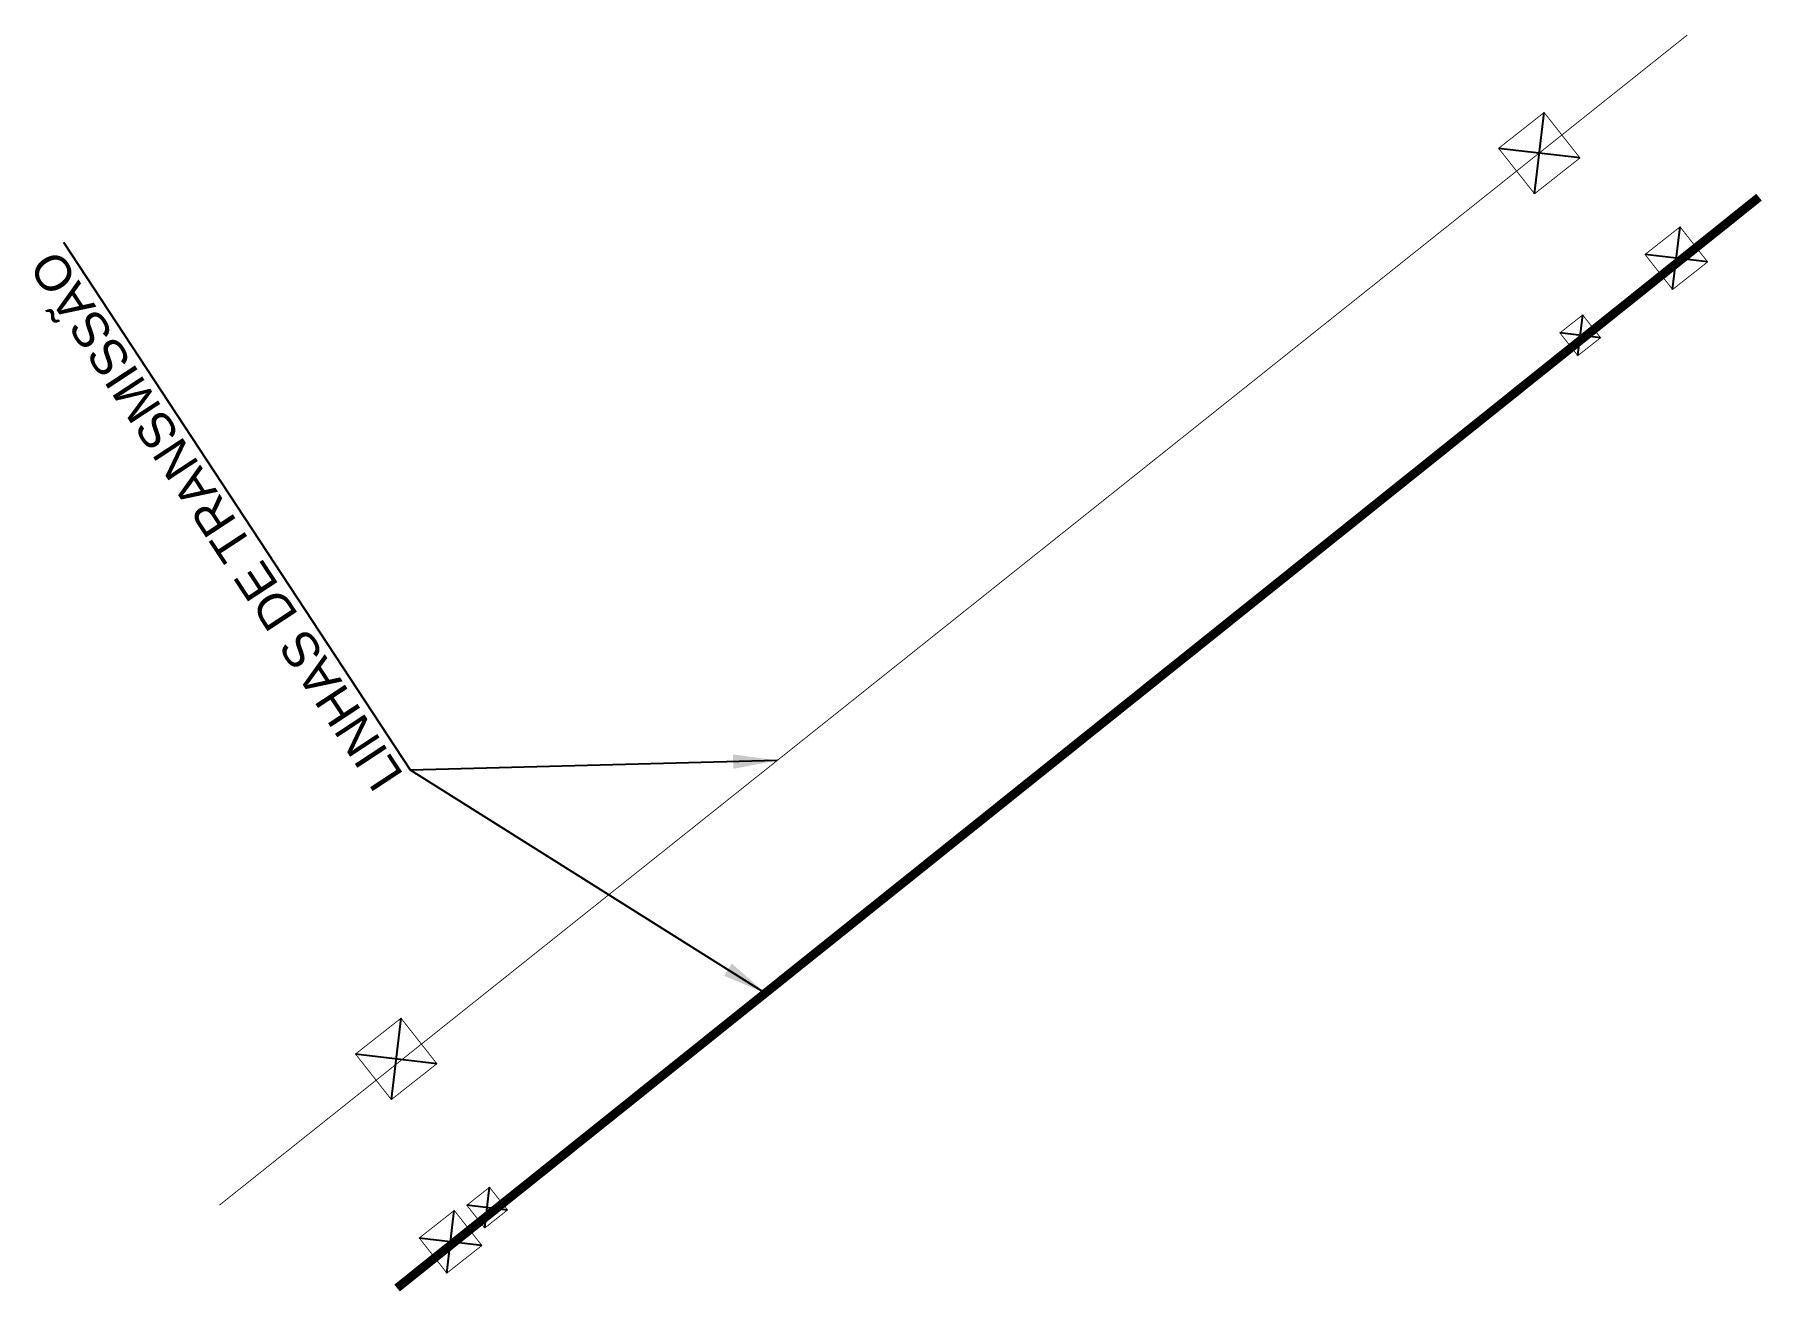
# Model space of a CAD drawing. Header units: metres. Extents: x 288740 to 329917, y 7396742 to 7465143.
# Drawn here: x 321177 to 321373.4, y 7403139.2 to 7403282.1 of the extents above; entities that cross this region are included whole.
import ezdxf

# ---------------------------------------------------------------- set-up
doc = ezdxf.new("R2010")
doc.units = ezdxf.units.M
doc.header["$LTSCALE"] = 10
doc.layers.add('DUTOS_LINHAS DE ALTA TENSÃO_TEXTOS', color=2, linetype='Continuous')
doc.layers.add('DUTOS_LINHAS DE TRANSMISSÃO', color=11, linetype='Continuous')
doc.styles.add('ARIAL', font='arial.ttf')
doc.styles.get("Standard").update_dxf_attribs({"font": 'arial.ttf'})
doc.dimstyles.new('ISO-25', dxfattribs={"dimtxt": 2.5, "dimasz": 2.5, "dimexe": 1.25, "dimexo": 0.625, "dimtad": 1, "dimtxsty": 'Standard', "dimcen": 2.5, "dimadec": 0, "dimazin": 0, "dimtfac": 1, "dimtmove": 0, "dimatfit": 3, "dimfxl": 1, "dimarcsym": 0})

msp = doc.modelspace()

# ---------------------------------------------------------------- texts
at = {"layer": 'DUTOS_LINHAS DE ALTA TENSÃO_TEXTOS', "color": 2, "style": 'ARIAL'}
msp.add_text('LINHAS DE TRANSMISSÃO', height=4, rotation=123.3235, dxfattribs=at).set_placement((321219.03, 7403197.98))

# ---------------------------------------------------------------- linework, layer by layer
at = {"layer": 'DUTOS_LINHAS DE TRANSMISSÃO'}
for p, q in [((321347.4, 7403263.99), (321348.49, 7403273.22)), ((321352.56, 7403268.06), (321343.32, 7403269.15)), ((321363.08, 7403253.12), (321363.93, 7403260.23)), ((321367.06, 7403256.25), (321359.95, 7403257.1)), ((321352.32, 7403245.61), (321352.87, 7403250.23)), ((321354.9, 7403247.64), (321350.28, 7403248.19)), ((321217.56, 7403161.13), (321218.66, 7403170.37)), ((321222.73, 7403165.2), (321213.49, 7403166.3)), ((321228.17, 7403146.55), (321228.71, 7403151.17)), ((321223.87, 7403141.43), (321224.71, 7403148.54)), ((321230.75, 7403148.59), (321226.13, 7403149.13)), ((321227.84, 7403144.56), (321220.73, 7403145.41))]:
    msp.add_line(p, q, dxfattribs=at)
for points, const_width in [([(321198.03, 7403149.14), (321364.75, 7403282.02)], 0.1), ([(321218.21, 7403139.73), (321372.9, 7403263.6)], 1)]:
    msp.add_lwpolyline(points, dxfattribs=dict(at, const_width=const_width))
at = {"layer": 'DUTOS_LINHAS DE TRANSMISSÃO', "const_width": 0.1}
for points in [[(321343.32, 7403269.15), (321347.4, 7403263.99), (321352.56, 7403268.06), (321348.49, 7403273.22)], [(321359.95, 7403257.1), (321363.08, 7403253.12), (321367.06, 7403256.25), (321363.93, 7403260.23)], [(321350.28, 7403248.19), (321352.32, 7403245.61), (321354.9, 7403247.64), (321352.87, 7403250.23)], [(321213.49, 7403166.3), (321217.56, 7403161.13), (321222.73, 7403165.2), (321218.66, 7403170.37)], [(321226.13, 7403149.13), (321228.17, 7403146.55), (321230.75, 7403148.59), (321228.71, 7403151.17)], [(321220.73, 7403145.41), (321223.87, 7403141.43), (321227.84, 7403144.56), (321224.71, 7403148.54)]]:
    msp.add_lwpolyline(points, close=True, dxfattribs=at)

msp.set_redraw_order([(e.dxf.handle, doc.entitydb.next_handle()) for e in msp.query("TEXT MTEXT ATTDEF DIMENSION ARC_DIMENSION")])  # texts and dimensions are drawn at this point

# ---------------------------------------------------------------- leaders
at = {"layer": 'DUTOS_LINHAS DE ALTA TENSÃO_TEXTOS', "color": 2}
for points in [[(321260.03, 7403173.22), (321219.73, 7403198.55), (321180.35, 7403258.45)], [(321261.38, 7403199.64), (321219.73, 7403198.55), (321180.35, 7403258.45)]]:
    msp.add_leader(points, dimstyle='ISO-25', override={"dimscale": 2}, dxfattribs=at)

doc.saveas('drawing.dxf')
